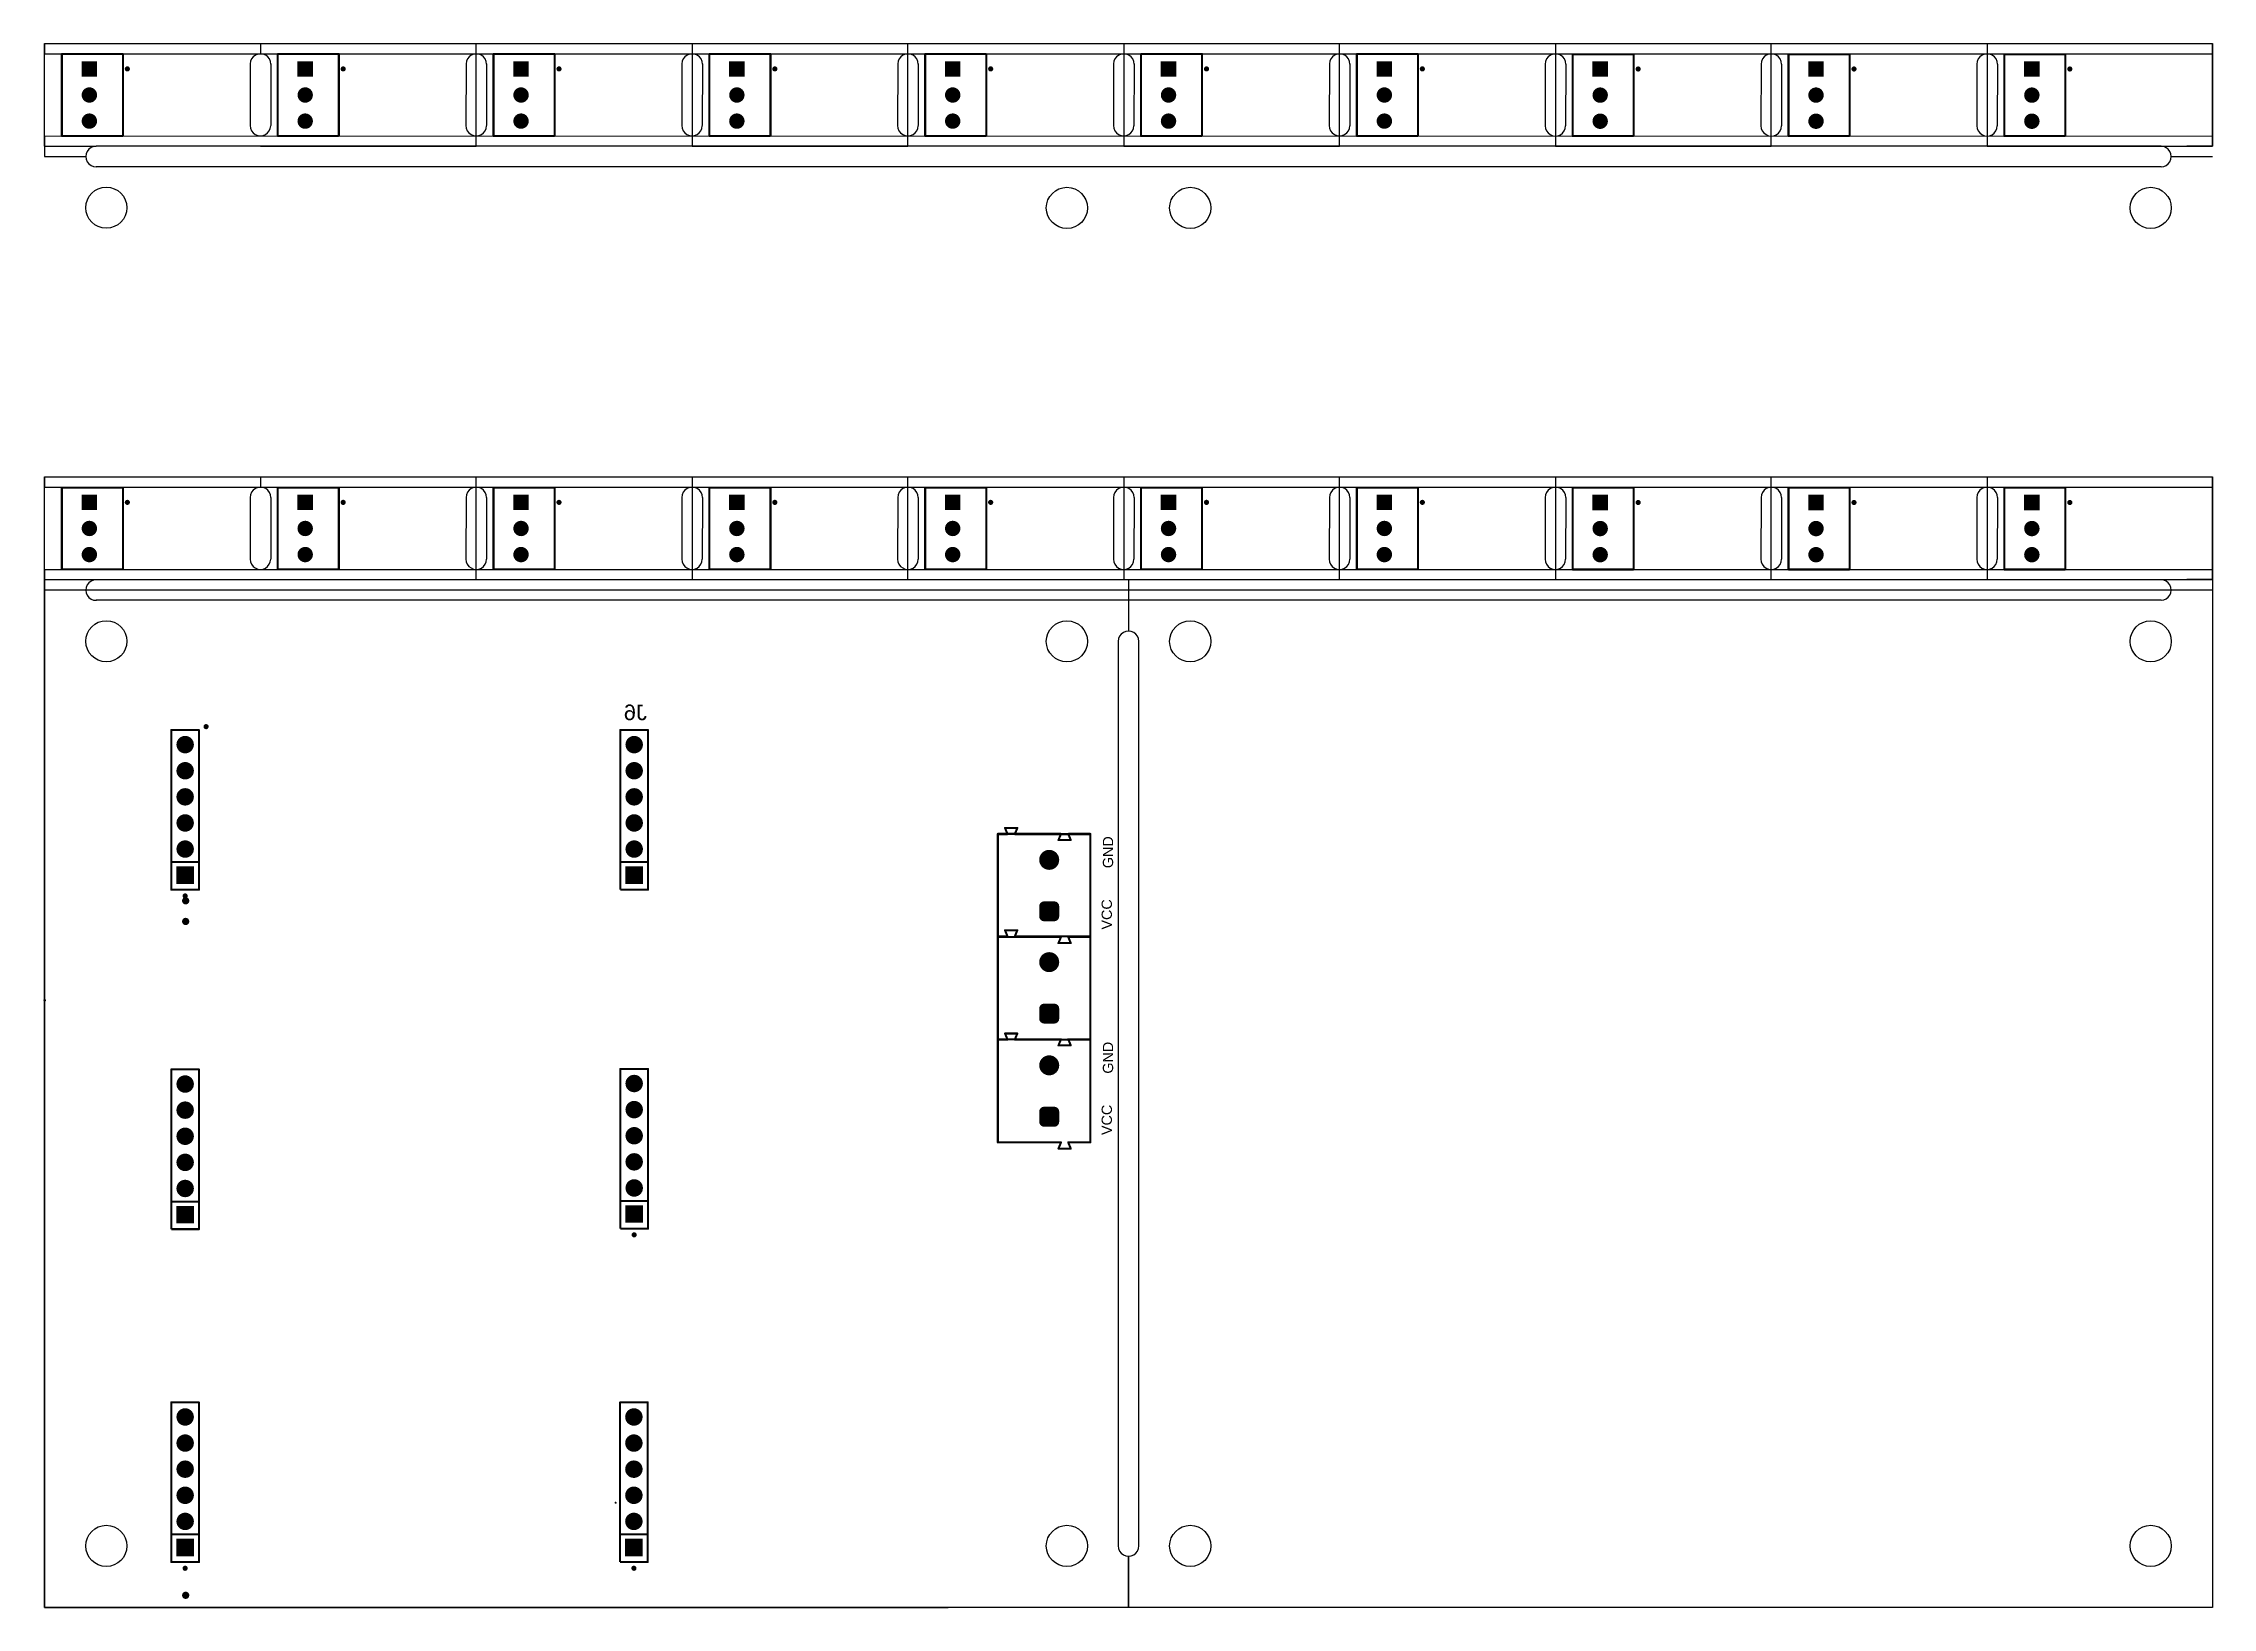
# Model space of a CAD drawing. Header units: millimetres. Extents: x 458 to 669, y -69 to 83.
import ezdxf

# ---------------------------------------------------------------- set-up
doc = ezdxf.new("R2010")
doc.units = ezdxf.units.MM
doc.layers.add('Mechanical1', color=6, linetype='Continuous')
doc.layers.add('TopOverlay', color=2, linetype='Continuous')
doc.styles.add('Arial', font='', dxfattribs={"height": 0.2})
doc.styles.get('Arial').set_extended_font_data('Arial')

msp = doc.modelspace()

# ---------------------------------------------------------------- texts
at = {"layer": 'TopOverlay', "style": 'Arial', "text_generation_flag": 2}
msp.add_text('J6', height=1.524, dxfattribs=at).set_placement((516.46, 17.14))
at = {"layer": 'TopOverlay', "style": 'Arial'}
for s, p in [('GND', (561.82, 2.74)), ('VCC', (561.7, -3.23)), ('GND', (561.82, -17.25)), ('VCC', (561.7, -23.22))]:
    msp.add_text(s, height=1, rotation=90, dxfattribs=at).set_placement(p)

# ---------------------------------------------------------------- hatches: boundary and pattern name
at = {"layer": 'TopOverlay'}
for points in [[(461.46, 79.75), (461.46, 81.25), (462.96, 81.25), (462.96, 79.75)], [(482.46, 79.75), (482.46, 81.25), (483.96, 81.25), (483.96, 79.75)], [(503.46, 79.75), (503.46, 81.25), (504.96, 81.25), (504.96, 79.75)], [(524.46, 79.75), (524.46, 81.25), (525.96, 81.25), (525.96, 79.75)], [(545.46, 79.75), (545.46, 81.25), (546.96, 81.25), (546.96, 79.75)], [(566.46, 79.75), (566.46, 81.25), (567.96, 81.25), (567.96, 79.75)], [(587.46, 79.75), (587.46, 81.25), (588.96, 81.25), (588.96, 79.75)], [(608.46, 79.74), (608.46, 81.24), (609.96, 81.24), (609.96, 79.74)], [(629.46, 79.74), (629.46, 81.24), (630.96, 81.24), (630.96, 79.74)], [(650.46, 79.74), (650.46, 81.24), (651.96, 81.24), (651.96, 79.74)], [(461.46, 37.58), (461.46, 39.08), (462.96, 39.08), (462.96, 37.58)], [(482.46, 37.58), (482.46, 39.08), (483.96, 39.08), (483.96, 37.58)], [(503.46, 37.58), (503.46, 39.08), (504.96, 39.08), (504.96, 37.58)], [(524.46, 37.58), (524.46, 39.08), (525.96, 39.08), (525.96, 37.58)], [(545.46, 37.58), (545.46, 39.08), (546.96, 39.08), (546.96, 37.58)], [(566.46, 37.58), (566.46, 39.08), (567.96, 39.08), (567.96, 37.58)], [(587.46, 37.58), (587.46, 39.08), (588.96, 39.08), (588.96, 37.58)], [(608.46, 37.57), (608.46, 39.07), (609.96, 39.07), (609.96, 37.57)], [(629.46, 37.57), (629.46, 39.07), (630.96, 39.07), (630.96, 37.57)], [(650.46, 37.57), (650.46, 39.07), (651.96, 39.07), (651.96, 37.57)], [(470.68, 1.21), (470.68, 2.91), (472.38, 2.91), (472.38, 1.21)], [(514.37, 1.21), (514.37, 2.91), (516.07, 2.91), (516.07, 1.21)], [(470.68, -31.81), (470.68, -30.11), (472.38, -30.11), (472.38, -31.81)], [(514.37, -31.76), (514.37, -30.06), (516.07, -30.06), (516.07, -31.76)], [(470.68, -64.2), (470.68, -62.5), (472.38, -62.5), (472.38, -64.2)], [(514.34, -64.2), (514.34, -62.5), (516.04, -62.5), (516.04, -64.2)]]:
    msp.add_hatch(color=256, dxfattribs=at).paths.add_polyline_path(points)
h = msp.add_hatch(color=256, dxfattribs=at)
edge = h.paths.add_edge_path()
edge.add_arc((462.21, 80.5), 0.5, 0, 360)
h = msp.add_hatch(color=256, dxfattribs=at)
edge = h.paths.add_edge_path()
edge.add_arc((483.21, 80.5), 0.5, 0, 360)
h = msp.add_hatch(color=256, dxfattribs=at)
edge = h.paths.add_edge_path()
edge.add_arc((504.21, 80.5), 0.5, 0, 360)
h = msp.add_hatch(color=256, dxfattribs=at)
edge = h.paths.add_edge_path()
edge.add_arc((525.21, 80.5), 0.5, 0, 360)
h = msp.add_hatch(color=256, dxfattribs=at)
edge = h.paths.add_edge_path()
edge.add_arc((546.21, 80.5), 0.5, 0, 360)
h = msp.add_hatch(color=256, dxfattribs=at)
edge = h.paths.add_edge_path()
edge.add_arc((567.21, 80.5), 0.5, 0, 360)
h = msp.add_hatch(color=256, dxfattribs=at)
edge = h.paths.add_edge_path()
edge.add_arc((588.21, 80.5), 0.5, 0, 360)
h = msp.add_hatch(color=256, dxfattribs=at)
edge = h.paths.add_edge_path()
edge.add_arc((609.21, 80.49), 0.5, 0, 360)
h = msp.add_hatch(color=256, dxfattribs=at)
edge = h.paths.add_edge_path()
edge.add_arc((630.21, 80.49), 0.5, 0, 360)
h = msp.add_hatch(color=256, dxfattribs=at)
edge = h.paths.add_edge_path()
edge.add_arc((651.21, 80.49), 0.5, 0, 360)
h = msp.add_hatch(color=256, dxfattribs=at)
edge = h.paths.add_edge_path()
edge.add_arc((462.21, 77.96), 0.75, 0, 360)
h = msp.add_hatch(color=256, dxfattribs=at)
edge = h.paths.add_edge_path()
edge.add_arc((462.21, 77.96), 0.5, 0, 360)
h = msp.add_hatch(color=256, dxfattribs=at)
edge = h.paths.add_edge_path()
edge.add_arc((483.21, 77.96), 0.75, 0, 360)
h = msp.add_hatch(color=256, dxfattribs=at)
edge = h.paths.add_edge_path()
edge.add_arc((483.21, 77.96), 0.5, 0, 360)
h = msp.add_hatch(color=256, dxfattribs=at)
edge = h.paths.add_edge_path()
edge.add_arc((504.21, 77.96), 0.75, 0, 360)
h = msp.add_hatch(color=256, dxfattribs=at)
edge = h.paths.add_edge_path()
edge.add_arc((504.21, 77.96), 0.5, 0, 360)
h = msp.add_hatch(color=256, dxfattribs=at)
edge = h.paths.add_edge_path()
edge.add_arc((525.21, 77.96), 0.75, 0, 360)
h = msp.add_hatch(color=256, dxfattribs=at)
edge = h.paths.add_edge_path()
edge.add_arc((525.21, 77.96), 0.5, 0, 360)
h = msp.add_hatch(color=256, dxfattribs=at)
edge = h.paths.add_edge_path()
edge.add_arc((546.21, 77.96), 0.75, 0, 360)
h = msp.add_hatch(color=256, dxfattribs=at)
edge = h.paths.add_edge_path()
edge.add_arc((546.21, 77.96), 0.5, 0, 360)
h = msp.add_hatch(color=256, dxfattribs=at)
edge = h.paths.add_edge_path()
edge.add_arc((567.21, 77.96), 0.75, 0, 360)
h = msp.add_hatch(color=256, dxfattribs=at)
edge = h.paths.add_edge_path()
edge.add_arc((567.21, 77.96), 0.5, 0, 360)
h = msp.add_hatch(color=256, dxfattribs=at)
edge = h.paths.add_edge_path()
edge.add_arc((588.21, 77.96), 0.75, 0, 360)
h = msp.add_hatch(color=256, dxfattribs=at)
edge = h.paths.add_edge_path()
edge.add_arc((588.21, 77.96), 0.5, 0, 360)
h = msp.add_hatch(color=256, dxfattribs=at)
edge = h.paths.add_edge_path()
edge.add_arc((609.21, 77.95), 0.75, 0, 360)
h = msp.add_hatch(color=256, dxfattribs=at)
edge = h.paths.add_edge_path()
edge.add_arc((609.21, 77.95), 0.5, 0, 360)
h = msp.add_hatch(color=256, dxfattribs=at)
edge = h.paths.add_edge_path()
edge.add_arc((630.21, 77.95), 0.75, 0, 360)
h = msp.add_hatch(color=256, dxfattribs=at)
edge = h.paths.add_edge_path()
edge.add_arc((630.21, 77.95), 0.5, 0, 360)
h = msp.add_hatch(color=256, dxfattribs=at)
edge = h.paths.add_edge_path()
edge.add_arc((651.21, 77.95), 0.75, 0, 360)
h = msp.add_hatch(color=256, dxfattribs=at)
edge = h.paths.add_edge_path()
edge.add_arc((651.21, 77.95), 0.5, 0, 360)
h = msp.add_hatch(color=256, dxfattribs=at)
edge = h.paths.add_edge_path()
edge.add_arc((462.21, 75.42), 0.75, 0, 360)
h = msp.add_hatch(color=256, dxfattribs=at)
edge = h.paths.add_edge_path()
edge.add_arc((483.21, 75.42), 0.75, 0, 360)
h = msp.add_hatch(color=256, dxfattribs=at)
edge = h.paths.add_edge_path()
edge.add_arc((504.21, 75.42), 0.75, 0, 360)
h = msp.add_hatch(color=256, dxfattribs=at)
edge = h.paths.add_edge_path()
edge.add_arc((525.21, 75.42), 0.75, 0, 360)
h = msp.add_hatch(color=256, dxfattribs=at)
edge = h.paths.add_edge_path()
edge.add_arc((546.21, 75.42), 0.75, 0, 360)
h = msp.add_hatch(color=256, dxfattribs=at)
edge = h.paths.add_edge_path()
edge.add_arc((567.21, 75.42), 0.75, 0, 360)
h = msp.add_hatch(color=256, dxfattribs=at)
edge = h.paths.add_edge_path()
edge.add_arc((588.21, 75.42), 0.75, 0, 360)
h = msp.add_hatch(color=256, dxfattribs=at)
edge = h.paths.add_edge_path()
edge.add_arc((609.21, 75.41), 0.75, 0, 360)
h = msp.add_hatch(color=256, dxfattribs=at)
edge = h.paths.add_edge_path()
edge.add_arc((630.21, 75.41), 0.75, 0, 360)
h = msp.add_hatch(color=256, dxfattribs=at)
edge = h.paths.add_edge_path()
edge.add_arc((651.21, 75.41), 0.75, 0, 360)
h = msp.add_hatch(color=256, dxfattribs=at)
edge = h.paths.add_edge_path()
edge.add_arc((462.21, 75.42), 0.5, 0, 360)
h = msp.add_hatch(color=256, dxfattribs=at)
edge = h.paths.add_edge_path()
edge.add_arc((483.21, 75.42), 0.5, 0, 360)
h = msp.add_hatch(color=256, dxfattribs=at)
edge = h.paths.add_edge_path()
edge.add_arc((504.21, 75.42), 0.5, 0, 360)
h = msp.add_hatch(color=256, dxfattribs=at)
edge = h.paths.add_edge_path()
edge.add_arc((525.21, 75.42), 0.5, 0, 360)
h = msp.add_hatch(color=256, dxfattribs=at)
edge = h.paths.add_edge_path()
edge.add_arc((546.21, 75.42), 0.5, 0, 360)
h = msp.add_hatch(color=256, dxfattribs=at)
edge = h.paths.add_edge_path()
edge.add_arc((567.21, 75.42), 0.5, 0, 360)
h = msp.add_hatch(color=256, dxfattribs=at)
edge = h.paths.add_edge_path()
edge.add_arc((588.21, 75.42), 0.5, 0, 360)
h = msp.add_hatch(color=256, dxfattribs=at)
edge = h.paths.add_edge_path()
edge.add_arc((609.21, 75.41), 0.5, 0, 360)
h = msp.add_hatch(color=256, dxfattribs=at)
edge = h.paths.add_edge_path()
edge.add_arc((630.21, 75.41), 0.5, 0, 360)
h = msp.add_hatch(color=256, dxfattribs=at)
edge = h.paths.add_edge_path()
edge.add_arc((651.21, 75.41), 0.5, 0, 360)
h = msp.add_hatch(color=256, dxfattribs=at)
edge = h.paths.add_edge_path()
edge.add_arc((462.21, 38.33), 0.5, 0, 360)
h = msp.add_hatch(color=256, dxfattribs=at)
edge = h.paths.add_edge_path()
edge.add_arc((483.21, 38.33), 0.5, 0, 360)
h = msp.add_hatch(color=256, dxfattribs=at)
edge = h.paths.add_edge_path()
edge.add_arc((504.21, 38.33), 0.5, 0, 360)
h = msp.add_hatch(color=256, dxfattribs=at)
edge = h.paths.add_edge_path()
edge.add_arc((525.21, 38.33), 0.5, 0, 360)
h = msp.add_hatch(color=256, dxfattribs=at)
edge = h.paths.add_edge_path()
edge.add_arc((546.21, 38.33), 0.5, 0, 360)
h = msp.add_hatch(color=256, dxfattribs=at)
edge = h.paths.add_edge_path()
edge.add_arc((567.21, 38.33), 0.5, 0, 360)
h = msp.add_hatch(color=256, dxfattribs=at)
edge = h.paths.add_edge_path()
edge.add_arc((588.21, 38.33), 0.5, 0, 360)
h = msp.add_hatch(color=256, dxfattribs=at)
edge = h.paths.add_edge_path()
edge.add_arc((609.21, 38.32), 0.5, 0, 360)
h = msp.add_hatch(color=256, dxfattribs=at)
edge = h.paths.add_edge_path()
edge.add_arc((630.21, 38.32), 0.5, 0, 360)
h = msp.add_hatch(color=256, dxfattribs=at)
edge = h.paths.add_edge_path()
edge.add_arc((651.21, 38.32), 0.5, 0, 360)
h = msp.add_hatch(color=256, dxfattribs=at)
edge = h.paths.add_edge_path()
edge.add_arc((462.21, 35.79), 0.75, 0, 360)
h = msp.add_hatch(color=256, dxfattribs=at)
edge = h.paths.add_edge_path()
edge.add_arc((462.21, 35.79), 0.5, 0, 360)
h = msp.add_hatch(color=256, dxfattribs=at)
edge = h.paths.add_edge_path()
edge.add_arc((483.21, 35.79), 0.75, 0, 360)
h = msp.add_hatch(color=256, dxfattribs=at)
edge = h.paths.add_edge_path()
edge.add_arc((483.21, 35.79), 0.5, 0, 360)
h = msp.add_hatch(color=256, dxfattribs=at)
edge = h.paths.add_edge_path()
edge.add_arc((504.21, 35.79), 0.75, 0, 360)
h = msp.add_hatch(color=256, dxfattribs=at)
edge = h.paths.add_edge_path()
edge.add_arc((504.21, 35.79), 0.5, 0, 360)
h = msp.add_hatch(color=256, dxfattribs=at)
edge = h.paths.add_edge_path()
edge.add_arc((525.21, 35.79), 0.75, 0, 360)
h = msp.add_hatch(color=256, dxfattribs=at)
edge = h.paths.add_edge_path()
edge.add_arc((525.21, 35.79), 0.5, 0, 360)
h = msp.add_hatch(color=256, dxfattribs=at)
edge = h.paths.add_edge_path()
edge.add_arc((546.21, 35.79), 0.75, 0, 360)
h = msp.add_hatch(color=256, dxfattribs=at)
edge = h.paths.add_edge_path()
edge.add_arc((546.21, 35.79), 0.5, 0, 360)
h = msp.add_hatch(color=256, dxfattribs=at)
edge = h.paths.add_edge_path()
edge.add_arc((567.21, 35.79), 0.75, 0, 360)
h = msp.add_hatch(color=256, dxfattribs=at)
edge = h.paths.add_edge_path()
edge.add_arc((567.21, 35.79), 0.5, 0, 360)
h = msp.add_hatch(color=256, dxfattribs=at)
edge = h.paths.add_edge_path()
edge.add_arc((588.21, 35.79), 0.75, 0, 360)
h = msp.add_hatch(color=256, dxfattribs=at)
edge = h.paths.add_edge_path()
edge.add_arc((588.21, 35.79), 0.5, 0, 360)
h = msp.add_hatch(color=256, dxfattribs=at)
edge = h.paths.add_edge_path()
edge.add_arc((609.21, 35.78), 0.75, 0, 360)
h = msp.add_hatch(color=256, dxfattribs=at)
edge = h.paths.add_edge_path()
edge.add_arc((609.21, 35.78), 0.5, 0, 360)
h = msp.add_hatch(color=256, dxfattribs=at)
edge = h.paths.add_edge_path()
edge.add_arc((630.21, 35.78), 0.75, 0, 360)
h = msp.add_hatch(color=256, dxfattribs=at)
edge = h.paths.add_edge_path()
edge.add_arc((630.21, 35.78), 0.5, 0, 360)
h = msp.add_hatch(color=256, dxfattribs=at)
edge = h.paths.add_edge_path()
edge.add_arc((651.21, 35.78), 0.75, 0, 360)
h = msp.add_hatch(color=256, dxfattribs=at)
edge = h.paths.add_edge_path()
edge.add_arc((651.21, 35.78), 0.5, 0, 360)
h = msp.add_hatch(color=256, dxfattribs=at)
edge = h.paths.add_edge_path()
edge.add_arc((462.21, 33.25), 0.75, 0, 360)
h = msp.add_hatch(color=256, dxfattribs=at)
edge = h.paths.add_edge_path()
edge.add_arc((483.21, 33.25), 0.75, 0, 360)
h = msp.add_hatch(color=256, dxfattribs=at)
edge = h.paths.add_edge_path()
edge.add_arc((504.21, 33.25), 0.75, 0, 360)
h = msp.add_hatch(color=256, dxfattribs=at)
edge = h.paths.add_edge_path()
edge.add_arc((525.21, 33.25), 0.75, 0, 360)
h = msp.add_hatch(color=256, dxfattribs=at)
edge = h.paths.add_edge_path()
edge.add_arc((546.21, 33.25), 0.75, 0, 360)
h = msp.add_hatch(color=256, dxfattribs=at)
edge = h.paths.add_edge_path()
edge.add_arc((567.21, 33.25), 0.75, 0, 360)
h = msp.add_hatch(color=256, dxfattribs=at)
edge = h.paths.add_edge_path()
edge.add_arc((588.21, 33.25), 0.75, 0, 360)
h = msp.add_hatch(color=256, dxfattribs=at)
edge = h.paths.add_edge_path()
edge.add_arc((609.21, 33.24), 0.75, 0, 360)
h = msp.add_hatch(color=256, dxfattribs=at)
edge = h.paths.add_edge_path()
edge.add_arc((630.21, 33.24), 0.75, 0, 360)
h = msp.add_hatch(color=256, dxfattribs=at)
edge = h.paths.add_edge_path()
edge.add_arc((651.21, 33.24), 0.75, 0, 360)
h = msp.add_hatch(color=256, dxfattribs=at)
edge = h.paths.add_edge_path()
edge.add_arc((462.21, 33.25), 0.5, 0, 360)
h = msp.add_hatch(color=256, dxfattribs=at)
edge = h.paths.add_edge_path()
edge.add_arc((483.21, 33.25), 0.5, 0, 360)
h = msp.add_hatch(color=256, dxfattribs=at)
edge = h.paths.add_edge_path()
edge.add_arc((504.21, 33.25), 0.5, 0, 360)
h = msp.add_hatch(color=256, dxfattribs=at)
edge = h.paths.add_edge_path()
edge.add_arc((525.21, 33.25), 0.5, 0, 360)
h = msp.add_hatch(color=256, dxfattribs=at)
edge = h.paths.add_edge_path()
edge.add_arc((546.21, 33.25), 0.5, 0, 360)
h = msp.add_hatch(color=256, dxfattribs=at)
edge = h.paths.add_edge_path()
edge.add_arc((567.21, 33.25), 0.5, 0, 360)
h = msp.add_hatch(color=256, dxfattribs=at)
edge = h.paths.add_edge_path()
edge.add_arc((588.21, 33.25), 0.5, 0, 360)
h = msp.add_hatch(color=256, dxfattribs=at)
edge = h.paths.add_edge_path()
edge.add_arc((609.21, 33.24), 0.5, 0, 360)
h = msp.add_hatch(color=256, dxfattribs=at)
edge = h.paths.add_edge_path()
edge.add_arc((630.21, 33.24), 0.5, 0, 360)
h = msp.add_hatch(color=256, dxfattribs=at)
edge = h.paths.add_edge_path()
edge.add_arc((651.21, 33.24), 0.5, 0, 360)
h = msp.add_hatch(color=256, dxfattribs=at)
edge = h.paths.add_edge_path()
edge.add_arc((471.53, 14.76), 0.85, 0, 360)
h = msp.add_hatch(color=256, dxfattribs=at)
edge = h.paths.add_edge_path()
edge.add_arc((471.53, 14.76), 0.55, 0, 360)
h = msp.add_hatch(color=256, dxfattribs=at)
edge = h.paths.add_edge_path()
edge.add_arc((515.22, 14.76), 0.85, 0, 360)
h = msp.add_hatch(color=256, dxfattribs=at)
edge = h.paths.add_edge_path()
edge.add_arc((515.22, 14.76), 0.55, 0, 360)
h = msp.add_hatch(color=256, dxfattribs=at)
edge = h.paths.add_edge_path()
edge.add_arc((471.53, 12.22), 0.85, 0, 360)
h = msp.add_hatch(color=256, dxfattribs=at)
edge = h.paths.add_edge_path()
edge.add_arc((471.53, 12.22), 0.55, 0, 360)
h = msp.add_hatch(color=256, dxfattribs=at)
edge = h.paths.add_edge_path()
edge.add_arc((515.22, 12.22), 0.85, 0, 360)
h = msp.add_hatch(color=256, dxfattribs=at)
edge = h.paths.add_edge_path()
edge.add_arc((515.22, 12.22), 0.55, 0, 360)
h = msp.add_hatch(color=256, dxfattribs=at)
edge = h.paths.add_edge_path()
edge.add_arc((471.53, 9.68), 0.85, 0, 360)
h = msp.add_hatch(color=256, dxfattribs=at)
edge = h.paths.add_edge_path()
edge.add_arc((471.53, 9.68), 0.55, 0, 360)
h = msp.add_hatch(color=256, dxfattribs=at)
edge = h.paths.add_edge_path()
edge.add_arc((515.22, 9.68), 0.85, 0, 360)
h = msp.add_hatch(color=256, dxfattribs=at)
edge = h.paths.add_edge_path()
edge.add_arc((515.22, 9.68), 0.55, 0, 360)
h = msp.add_hatch(color=256, dxfattribs=at)
edge = h.paths.add_edge_path()
edge.add_arc((471.53, 7.14), 0.85, 0, 360)
h = msp.add_hatch(color=256, dxfattribs=at)
edge = h.paths.add_edge_path()
edge.add_arc((471.53, 7.14), 0.55, 0, 360)
h = msp.add_hatch(color=256, dxfattribs=at)
edge = h.paths.add_edge_path()
edge.add_arc((515.22, 7.14), 0.85, 0, 360)
h = msp.add_hatch(color=256, dxfattribs=at)
edge = h.paths.add_edge_path()
edge.add_arc((515.22, 7.14), 0.55, 0, 360)
h = msp.add_hatch(color=256, dxfattribs=at)
edge = h.paths.add_edge_path()
edge.add_arc((471.53, 4.6), 0.85, 0, 360)
h = msp.add_hatch(color=256, dxfattribs=at)
edge = h.paths.add_edge_path()
edge.add_arc((471.53, 4.6), 0.55, 0, 360)
h = msp.add_hatch(color=256, dxfattribs=at)
edge = h.paths.add_edge_path()
edge.add_arc((515.22, 4.6), 0.85, 0, 360)
h = msp.add_hatch(color=256, dxfattribs=at)
edge = h.paths.add_edge_path()
edge.add_arc((515.22, 4.6), 0.55, 0, 360)
h = msp.add_hatch(color=256, dxfattribs=at)
edge = h.paths.add_edge_path()
edge.add_arc((555.6, 3.55), 0.975, 0, 360)
h = msp.add_hatch(color=256, dxfattribs=at)
edge = h.paths.add_edge_path()
edge.add_arc((471.53, 2.06), 0.55, 0, 360)
h = msp.add_hatch(color=256, dxfattribs=at)
edge = h.paths.add_edge_path()
edge.add_arc((515.22, 2.06), 0.55, 0, 360)
h = msp.add_hatch(color=256, dxfattribs=at)
edge = h.paths.add_edge_path()
edge.add_arc((555.6, 3.55), 0.65, 0, 360)
h = msp.add_hatch(color=256, dxfattribs=at)
edge = h.paths.add_edge_path()
edge.add_arc((471.58, -0.43), 0.356, 0, 360)
h = msp.add_hatch(color=256, dxfattribs=at)
edge = h.paths.add_edge_path()
edge.add_arc((471.58, -2.44), 0.356, 0, 360)
h = msp.add_hatch(color=256, dxfattribs=at)
edge = h.paths.add_edge_path()
edge.add_arc((555.11, -1.94), 0.487, 180, 270)
edge.add_line((555.11, -2.43), (556.09, -2.43))
edge.add_arc((556.09, -1.94), 0.487, 270, 360)
edge.add_line((556.58, -1.94), (556.58, -0.97))
edge.add_arc((556.09, -0.97), 0.487, 0, 90)
edge.add_line((556.09, -0.48), (555.11, -0.48))
edge.add_arc((555.11, -0.97), 0.487, 90, 180)
edge.add_line((554.63, -0.97), (554.63, -1.94))
h = msp.add_hatch(color=256, dxfattribs=at)
edge = h.paths.add_edge_path()
edge.add_arc((555.6, -1.45), 0.65, 0, 360)
h = msp.add_hatch(color=256, dxfattribs=at)
edge = h.paths.add_edge_path()
edge.add_arc((555.6, -6.4), 0.975, 0, 360)
h = msp.add_hatch(color=256, dxfattribs=at)
edge = h.paths.add_edge_path()
edge.add_arc((555.6, -6.4), 0.65, 0, 360)
h = msp.add_hatch(color=256, dxfattribs=at)
edge = h.paths.add_edge_path()
edge.add_arc((555.11, -11.89), 0.487, 180, 270)
edge.add_line((555.11, -12.38), (556.09, -12.38))
edge.add_arc((556.09, -11.89), 0.487, 270, 360)
edge.add_line((556.58, -11.89), (556.58, -10.92))
edge.add_arc((556.09, -10.92), 0.487, 0, 90)
edge.add_line((556.09, -10.43), (555.11, -10.43))
edge.add_arc((555.11, -10.92), 0.487, 90, 180)
edge.add_line((554.63, -10.92), (554.63, -11.89))
h = msp.add_hatch(color=256, dxfattribs=at)
edge = h.paths.add_edge_path()
edge.add_arc((555.6, -11.4), 0.65, 0, 360)
h = msp.add_hatch(color=256, dxfattribs=at)
edge = h.paths.add_edge_path()
edge.add_arc((555.6, -16.44), 0.975, 0, 360)
h = msp.add_hatch(color=256, dxfattribs=at)
edge = h.paths.add_edge_path()
edge.add_arc((555.6, -16.44), 0.65, 0, 360)
h = msp.add_hatch(color=256, dxfattribs=at)
edge = h.paths.add_edge_path()
edge.add_arc((471.53, -18.26), 0.85, 0, 360)
h = msp.add_hatch(color=256, dxfattribs=at)
edge = h.paths.add_edge_path()
edge.add_arc((471.53, -18.26), 0.55, 0, 360)
h = msp.add_hatch(color=256, dxfattribs=at)
edge = h.paths.add_edge_path()
edge.add_arc((515.22, -18.21), 0.85, 0, 360)
h = msp.add_hatch(color=256, dxfattribs=at)
edge = h.paths.add_edge_path()
edge.add_arc((515.22, -18.21), 0.55, 0, 360)
h = msp.add_hatch(color=256, dxfattribs=at)
edge = h.paths.add_edge_path()
edge.add_arc((471.53, -20.8), 0.85, 0, 360)
h = msp.add_hatch(color=256, dxfattribs=at)
edge = h.paths.add_edge_path()
edge.add_arc((471.53, -20.8), 0.55, 0, 360)
h = msp.add_hatch(color=256, dxfattribs=at)
edge = h.paths.add_edge_path()
edge.add_arc((515.22, -20.75), 0.85, 0, 360)
h = msp.add_hatch(color=256, dxfattribs=at)
edge = h.paths.add_edge_path()
edge.add_arc((515.22, -20.75), 0.55, 0, 360)
h = msp.add_hatch(color=256, dxfattribs=at)
edge = h.paths.add_edge_path()
edge.add_arc((555.11, -21.93), 0.487, 180, 270)
edge.add_line((555.11, -22.41), (556.09, -22.41))
edge.add_arc((556.09, -21.93), 0.487, 270, 360)
edge.add_line((556.58, -21.93), (556.58, -20.95))
edge.add_arc((556.09, -20.95), 0.487, 0, 90)
edge.add_line((556.09, -20.46), (555.11, -20.46))
edge.add_arc((555.11, -20.95), 0.487, 90, 180)
edge.add_line((554.63, -20.95), (554.63, -21.93))
h = msp.add_hatch(color=256, dxfattribs=at)
edge = h.paths.add_edge_path()
edge.add_arc((555.6, -21.44), 0.65, 0, 360)
h = msp.add_hatch(color=256, dxfattribs=at)
edge = h.paths.add_edge_path()
edge.add_arc((471.53, -23.34), 0.85, 0, 360)
h = msp.add_hatch(color=256, dxfattribs=at)
edge = h.paths.add_edge_path()
edge.add_arc((471.53, -23.34), 0.55, 0, 360)
h = msp.add_hatch(color=256, dxfattribs=at)
edge = h.paths.add_edge_path()
edge.add_arc((515.22, -23.29), 0.85, 0, 360)
h = msp.add_hatch(color=256, dxfattribs=at)
edge = h.paths.add_edge_path()
edge.add_arc((515.22, -23.29), 0.55, 0, 360)
h = msp.add_hatch(color=256, dxfattribs=at)
edge = h.paths.add_edge_path()
edge.add_arc((471.53, -25.88), 0.85, 0, 360)
h = msp.add_hatch(color=256, dxfattribs=at)
edge = h.paths.add_edge_path()
edge.add_arc((515.22, -25.83), 0.85, 0, 360)
h = msp.add_hatch(color=256, dxfattribs=at)
edge = h.paths.add_edge_path()
edge.add_arc((515.22, -25.83), 0.55, 0, 360)
h = msp.add_hatch(color=256, dxfattribs=at)
edge = h.paths.add_edge_path()
edge.add_arc((471.53, -25.88), 0.55, 0, 360)
h = msp.add_hatch(color=256, dxfattribs=at)
edge = h.paths.add_edge_path()
edge.add_arc((471.53, -28.42), 0.85, 0, 360)
h = msp.add_hatch(color=256, dxfattribs=at)
edge = h.paths.add_edge_path()
edge.add_arc((471.53, -28.42), 0.55, 0, 360)
h = msp.add_hatch(color=256, dxfattribs=at)
edge = h.paths.add_edge_path()
edge.add_arc((515.22, -28.37), 0.85, 0, 360)
h = msp.add_hatch(color=256, dxfattribs=at)
edge = h.paths.add_edge_path()
edge.add_arc((515.22, -28.37), 0.55, 0, 360)
h = msp.add_hatch(color=256, dxfattribs=at)
edge = h.paths.add_edge_path()
edge.add_arc((471.53, -30.96), 0.55, 0, 360)
h = msp.add_hatch(color=256, dxfattribs=at)
edge = h.paths.add_edge_path()
edge.add_arc((515.22, -30.91), 0.55, 0, 360)
h = msp.add_hatch(color=256, dxfattribs=at)
edge = h.paths.add_edge_path()
edge.add_arc((471.53, -50.65), 0.85, 0, 360)
h = msp.add_hatch(color=256, dxfattribs=at)
edge = h.paths.add_edge_path()
edge.add_arc((471.53, -50.65), 0.55, 0, 360)
h = msp.add_hatch(color=256, dxfattribs=at)
edge = h.paths.add_edge_path()
edge.add_arc((515.19, -50.65), 0.85, 0, 360)
h = msp.add_hatch(color=256, dxfattribs=at)
edge = h.paths.add_edge_path()
edge.add_arc((515.19, -50.65), 0.55, 0, 360)
h = msp.add_hatch(color=256, dxfattribs=at)
edge = h.paths.add_edge_path()
edge.add_arc((471.53, -53.19), 0.85, 0, 360)
h = msp.add_hatch(color=256, dxfattribs=at)
edge = h.paths.add_edge_path()
edge.add_arc((471.53, -53.19), 0.55, 0, 360)
h = msp.add_hatch(color=256, dxfattribs=at)
edge = h.paths.add_edge_path()
edge.add_arc((515.19, -53.19), 0.85, 0, 360)
h = msp.add_hatch(color=256, dxfattribs=at)
edge = h.paths.add_edge_path()
edge.add_arc((515.19, -53.19), 0.55, 0, 360)
h = msp.add_hatch(color=256, dxfattribs=at)
edge = h.paths.add_edge_path()
edge.add_arc((471.53, -55.73), 0.85, 0, 360)
h = msp.add_hatch(color=256, dxfattribs=at)
edge = h.paths.add_edge_path()
edge.add_arc((471.53, -55.73), 0.55, 0, 360)
h = msp.add_hatch(color=256, dxfattribs=at)
edge = h.paths.add_edge_path()
edge.add_arc((515.19, -55.73), 0.85, 0, 360)
h = msp.add_hatch(color=256, dxfattribs=at)
edge = h.paths.add_edge_path()
edge.add_arc((515.19, -55.73), 0.55, 0, 360)
h = msp.add_hatch(color=256, dxfattribs=at)
edge = h.paths.add_edge_path()
edge.add_arc((471.53, -58.27), 0.85, 0, 360)
h = msp.add_hatch(color=256, dxfattribs=at)
edge = h.paths.add_edge_path()
edge.add_arc((471.53, -58.27), 0.55, 0, 360)
h = msp.add_hatch(color=256, dxfattribs=at)
edge = h.paths.add_edge_path()
edge.add_arc((515.19, -58.27), 0.85, 0, 360)
h = msp.add_hatch(color=256, dxfattribs=at)
edge = h.paths.add_edge_path()
edge.add_arc((515.19, -58.27), 0.55, 0, 360)
h = msp.add_hatch(color=256, dxfattribs=at)
edge = h.paths.add_edge_path()
edge.add_arc((471.53, -60.81), 0.85, 0, 360)
h = msp.add_hatch(color=256, dxfattribs=at)
edge = h.paths.add_edge_path()
edge.add_arc((471.53, -60.81), 0.55, 0, 360)
h = msp.add_hatch(color=256, dxfattribs=at)
edge = h.paths.add_edge_path()
edge.add_arc((515.19, -60.81), 0.85, 0, 360)
h = msp.add_hatch(color=256, dxfattribs=at)
edge = h.paths.add_edge_path()
edge.add_arc((515.19, -60.81), 0.55, 0, 360)
h = msp.add_hatch(color=256, dxfattribs=at)
edge = h.paths.add_edge_path()
edge.add_arc((471.53, -63.35), 0.55, 0, 360)
h = msp.add_hatch(color=256, dxfattribs=at)
edge = h.paths.add_edge_path()
edge.add_arc((515.19, -63.35), 0.55, 0, 360)
h = msp.add_hatch(color=256, dxfattribs=at)
edge = h.paths.add_edge_path()
edge.add_arc((471.58, -68), 0.356, 0, 360)

# ---------------------------------------------------------------- linework, layer by layer
at = {"layer": 'Mechanical1'}
for points in [[(477.86, 80.98), (477.85, 74.98)], [(479.86, 80.98), (479.85, 74.98)], [(498.86, 80.98), (498.85, 74.98)], [(500.86, 80.98), (500.85, 74.98)], [(519.86, 80.98), (519.85, 74.98)], [(521.86, 80.98), (521.85, 74.98)], [(540.86, 80.98), (540.85, 74.98)], [(542.86, 80.98), (542.85, 74.98)], [(561.86, 80.98), (561.85, 74.98)], [(563.86, 80.98), (563.85, 74.97)], [(582.86, 80.98), (582.85, 74.98)], [(584.86, 80.98), (584.85, 74.97)], [(603.86, 80.97), (603.85, 74.98)], [(605.86, 80.97), (605.85, 74.97)], [(624.86, 80.97), (624.85, 74.98)], [(626.86, 80.97), (626.85, 74.97)], [(645.86, 80.97), (645.85, 74.97)], [(647.86, 80.97), (647.85, 74.97)], [(478.86, 73.98), (478.86, 73.98)], [(499.86, 73.98), (499.86, 73.98)], [(520.86, 73.98), (520.86, 73.98)], [(541.86, 73.98), (541.86, 73.98)], [(562.86, 73.98), (562.86, 73.98)], [(583.86, 73.98), (583.86, 73.98)], [(604.86, 73.97), (604.86, 73.97)], [(625.86, 73.97), (625.86, 73.97)], [(646.86, 73.97), (646.86, 73.97)], [(462.86, 73), (462.86, 72.98)], [(462.86, 72.98), (462.86, 73)], [(663.78, 72.97), (462.87, 72.97), (462.87, 72.97)], [(663.78, 70.97), (462.87, 70.97)], [(477.86, 38.81), (477.85, 32.81)], [(479.86, 38.81), (479.85, 32.81)], [(498.86, 38.81), (498.85, 32.81)], [(500.86, 38.81), (500.85, 32.8)], [(519.86, 38.81), (519.85, 32.81)], [(521.86, 38.81), (521.85, 32.8)], [(540.86, 38.81), (540.85, 32.81)], [(542.86, 38.81), (542.85, 32.81)], [(561.86, 38.8), (561.85, 32.81)], [(563.86, 38.8), (563.85, 32.8)], [(582.86, 38.8), (582.85, 32.81)], [(584.86, 38.8), (584.85, 32.8)], [(603.86, 38.8), (603.85, 32.8)], [(605.86, 38.8), (605.85, 32.8)], [(624.86, 38.8), (624.85, 32.8)], [(626.86, 38.8), (626.85, 32.8)], [(645.86, 38.8), (645.85, 32.8)], [(647.86, 38.8), (647.85, 32.8)], [(478.86, 31.81), (478.86, 31.81)], [(499.86, 31.81), (499.86, 31.81)], [(520.86, 31.81), (520.86, 31.81)], [(541.86, 31.81), (541.86, 31.81)], [(562.86, 31.8), (562.86, 31.8)], [(583.86, 31.8), (583.86, 31.8)], [(604.86, 31.8), (604.86, 31.8)], [(625.86, 31.8), (625.86, 31.8)], [(646.86, 31.8), (646.86, 31.8)], [(462.86, 30.82), (462.86, 30.81)], [(462.86, 30.81), (462.86, 30.82)], [(663.78, 30.8), (462.87, 30.8), (462.87, 30.8)], [(663.78, 28.8), (462.87, 28.8)], [(562.32, 24.81), (562.32, -63.19)], [(564.32, -63.19), (564.32, 24.81)], [(562.32, -63.19), (562.32, -63.19)]]:
    msp.add_lwpolyline(points, dxfattribs=at)
at = {"layer": 'Mechanical1', "const_width": 0.00635}
for points in [[(668.79, 73, 1), (668.79, 73, 1)], [(668.78, 72.98, 1), (668.79, 72.98, 1)], [(668.78, 72.98, 1), (668.79, 72.98, 1)], [(668.79, 30.82, 1), (668.79, 30.82, 1)], [(668.78, 30.81, 1), (668.79, 30.81, 1)], [(668.78, 30.81, 1), (668.79, 30.81, 1)]]:
    msp.add_lwpolyline(points, format="xyb", close=True, dxfattribs=at)
at = {"layer": 'Mechanical1'}
for centre, start, end in [((478.86, 80.98), 359.6711, 180), ((499.86, 80.98), 359.6711, 180), ((520.86, 80.98), 359.6711, 180), ((541.86, 80.98), 359.6711, 180), ((562.86, 80.98), 359.6711, 180), ((583.86, 80.98), 359.6711, 180), ((604.86, 80.97), 359.6711, 180), ((625.86, 80.97), 359.6711, 180), ((646.86, 80.97), 359.6711, 180), ((478.85, 74.98), 179.8355, 359.8355), ((499.85, 74.98), 179.8355, 359.8355), ((520.85, 74.98), 179.8355, 359.8355), ((541.85, 74.98), 179.8355, 359.8355), ((562.85, 74.98), 179.8355, 359.8355), ((583.85, 74.98), 179.8355, 359.8355), ((604.85, 74.97), 179.8355, 359.8355), ((625.85, 74.97), 179.8355, 359.8355), ((646.85, 74.97), 179.8355, 359.8355), ((462.87, 71.97), 88.9954, 271.0011), ((462.86, 72.98), 0.0087, 0.7466), ((663.78, 71.97), 270, 90.0074), ((478.86, 38.81), 359.6711, 180), ((499.86, 38.81), 359.6711, 180), ((520.86, 38.81), 359.6711, 180), ((541.86, 38.81), 359.6711, 180), ((562.86, 38.8), 359.6711, 180), ((583.86, 38.8), 359.6711, 180), ((604.86, 38.8), 359.6711, 180), ((625.86, 38.8), 359.6711, 180), ((646.86, 38.8), 359.6711, 180), ((478.85, 32.81), 179.8355, 359.8355), ((499.85, 32.81), 179.8355, 359.8355), ((520.85, 32.81), 179.8355, 359.8355), ((541.85, 32.81), 179.8355, 359.8355), ((562.85, 32.8), 179.8355, 359.8355), ((583.85, 32.8), 179.8355, 359.8355), ((604.85, 32.8), 179.8355, 359.8355), ((625.85, 32.8), 179.8355, 359.8355), ((646.85, 32.8), 179.8355, 359.8355), ((462.87, 29.8), 88.9954, 271.0011), ((462.86, 30.81), 0.0087, 0.7466), ((663.78, 29.8), 270, 90.0074), ((563.32, 24.81), 0.0018, 180.0018), ((563.32, -63.19), 179.9982, 360)]:
    msp.add_arc(centre, 1, start, end, dxfattribs=at)
at = {"layer": 'TopOverlay'}
for points in [[(457.86, 72.98), (457.86, 82.98), (668.78, 82.98), (668.78, 72.98), (666.29, 72.98)], [(457.86, 82.98), (478.86, 82.98), (478.86, 81.98)], [(457.86, 82.98), (457.86, 81.98), (668.78, 81.97)], [(478.86, 73), (478.86, 72.98), (499.86, 72.98), (499.86, 82.98), (520.86, 82.98), (520.86, 72.98), (541.86, 72.98), (541.86, 82.98), (562.86, 82.98), (562.86, 72.98), (583.86, 72.98), (583.86, 82.98), (604.86, 82.98), (604.86, 72.98), (625.86, 72.98), (625.86, 82.98), (646.86, 82.98), (646.86, 72.98), (668.78, 72.98), (668.78, 82.98)], [(457.86, 72.98), (457.86, 73.98), (668.78, 73.97)], [(457.86, 73.98), (457.86, 71.98), (461.87, 71.98)], [(478.86, 73.98), (478.86, 73.98)], [(457.86, 72.98), (462.86, 72.98)], [(457.86, 72.98), (461.86, 72.98)], [(462.86, 72.98), (462.86, 72.98)], [(563.32, 72.98), (563.32, 72.97)], [(664.78, 71.98), (668.78, 71.98)], [(457.86, 30.81), (457.86, 40.81), (668.78, 40.81), (668.78, 30.81), (666.29, 30.81)], [(457.86, 40.81), (478.86, 40.81), (478.86, 39.81)], [(457.86, 40.81), (457.86, 39.81), (668.78, 39.8)], [(478.86, 30.82), (478.86, 30.81), (499.86, 30.81), (499.86, 40.81), (520.86, 40.81), (520.86, 30.81), (541.86, 30.81), (541.86, 40.81), (562.86, 40.81), (562.86, 30.81), (583.86, 30.81), (583.86, 40.81), (604.86, 40.81), (604.86, 30.81), (625.86, 30.81), (625.86, 40.81), (646.86, 40.81), (646.86, 30.81), (668.78, 30.81), (668.78, 40.81)], [(457.86, 30.81), (457.86, 31.81), (668.78, 31.8)], [(457.86, 31.81), (457.86, 29.81), (668.78, 29.81)], [(478.86, 31.81), (478.86, 31.81)], [(457.86, 30.81), (462.86, 30.81)], [(457.86, 30.81), (461.86, 30.81)], [(463.86, 30.81), (668.78, 30.81), (668.78, -69.19), (457.86, -69.19), (457.86, 30.81), (457.86, 30.81), (457.86, -69.19), (545.78, -69.19)], [(463.86, 30.81), (668.78, 30.81), (668.78, -69.19), (457.86, -69.19), (457.86, 30.81), (457.86, 30.81), (457.86, -69.19), (545.78, -69.19)], [(462.86, 30.81), (462.86, 30.81)], [(563.32, 30.81), (563.32, 25.81)], [(563.32, -69.19), (563.32, -64.19)], [(563.32, -64.19), (563.32, -69.19)]]:
    msp.add_lwpolyline(points, dxfattribs=at)
for points, const_width in [([(459.53, 81.94), (465.48, 81.94)], 0.2), ([(459.53, 73.98), (459.53, 81.94)], 0.2), ([(465.48, 73.98), (465.48, 81.94)], 0.2), ([(480.53, 81.94), (486.48, 81.94)], 0.2), ([(480.53, 73.98), (480.53, 81.94)], 0.2), ([(486.48, 73.98), (486.48, 81.94)], 0.2), ([(501.53, 81.94), (507.48, 81.94)], 0.2), ([(501.53, 73.98), (501.53, 81.94)], 0.2), ([(507.48, 73.98), (507.48, 81.94)], 0.2), ([(522.53, 81.94), (528.48, 81.94)], 0.2), ([(522.53, 73.98), (522.53, 81.94)], 0.2), ([(528.48, 73.98), (528.48, 81.94)], 0.2), ([(543.53, 81.94), (549.48, 81.94)], 0.2), ([(543.53, 73.98), (543.53, 81.94)], 0.2), ([(549.48, 73.98), (549.48, 81.94)], 0.2), ([(564.53, 81.94), (570.48, 81.94)], 0.2), ([(564.53, 73.98), (564.53, 81.94)], 0.2), ([(570.48, 73.98), (570.48, 81.94)], 0.2), ([(585.53, 81.94), (591.48, 81.94)], 0.2), ([(585.53, 73.98), (585.53, 81.94)], 0.2), ([(591.48, 73.98), (591.48, 81.94)], 0.2), ([(606.53, 81.93), (612.48, 81.93)], 0.2), ([(606.53, 73.97), (606.53, 81.93)], 0.2), ([(612.48, 73.97), (612.48, 81.93)], 0.2), ([(627.53, 81.93), (633.48, 81.93)], 0.2), ([(627.53, 73.97), (627.53, 81.93)], 0.2), ([(633.48, 73.97), (633.48, 81.93)], 0.2), ([(648.53, 81.93), (654.48, 81.93)], 0.2), ([(648.53, 73.97), (648.53, 81.93)], 0.2), ([(654.48, 73.97), (654.48, 81.93)], 0.2), ([(459.53, 73.98), (465.48, 73.98)], 0.2), ([(480.53, 73.98), (486.48, 73.98)], 0.2), ([(501.53, 73.98), (507.48, 73.98)], 0.2), ([(522.53, 73.98), (528.48, 73.98)], 0.2), ([(543.53, 73.98), (549.48, 73.98)], 0.2), ([(564.53, 73.98), (570.48, 73.98)], 0.2), ([(585.53, 73.98), (591.48, 73.98)], 0.2), ([(606.53, 73.97), (612.48, 73.97)], 0.2), ([(627.53, 73.97), (633.48, 73.97)], 0.2), ([(648.53, 73.97), (654.48, 73.97)], 0.2), ([(457.86, 73), (668.78, 72.98)], 0.0127), ([(457.86, 73), (462.86, 73)], 0.0127), ([(457.86, 73), (462.86, 73)], 0.0127), ([(457.86, 73), (461.86, 73)], 0.0127), ([(462.86, 73), (462.86, 73)], 0.0127), ([(463.86, 73), (563.33, 73)], 0.0127), ([(463.86, 73), (668.78, 72.98)], 0.0127), ([(531, 72.98), (545.78, 72.98)], 0.0127), ([(531, 72.98), (545.78, 72.98)], 0.0127), ([(459.53, 39.77), (465.48, 39.77)], 0.2), ([(459.53, 31.81), (459.53, 39.77)], 0.2), ([(465.48, 31.81), (465.48, 39.77)], 0.2), ([(480.53, 39.77), (486.48, 39.77)], 0.2), ([(480.53, 31.81), (480.53, 39.77)], 0.2), ([(486.48, 31.81), (486.48, 39.77)], 0.2), ([(501.53, 39.77), (507.48, 39.77)], 0.2), ([(501.53, 31.81), (501.53, 39.77)], 0.2), ([(507.48, 31.81), (507.48, 39.77)], 0.2), ([(522.53, 39.77), (528.48, 39.77)], 0.2), ([(522.53, 31.81), (522.53, 39.77)], 0.2), ([(528.48, 31.81), (528.48, 39.77)], 0.2), ([(543.53, 39.77), (549.48, 39.77)], 0.2), ([(543.53, 31.81), (543.53, 39.77)], 0.2), ([(549.48, 31.81), (549.48, 39.77)], 0.2), ([(564.53, 39.77), (570.48, 39.77)], 0.2), ([(564.53, 31.81), (564.53, 39.77)], 0.2), ([(570.48, 31.81), (570.48, 39.77)], 0.2), ([(585.53, 39.77), (591.48, 39.77)], 0.2), ([(585.53, 31.81), (585.53, 39.77)], 0.2), ([(591.48, 31.81), (591.48, 39.77)], 0.2), ([(606.53, 39.76), (612.48, 39.76)], 0.2), ([(606.53, 31.8), (606.53, 39.76)], 0.2), ([(612.48, 31.8), (612.48, 39.76)], 0.2), ([(627.53, 39.76), (633.48, 39.76)], 0.2), ([(627.53, 31.8), (627.53, 39.76)], 0.2), ([(633.48, 31.8), (633.48, 39.76)], 0.2), ([(648.53, 39.76), (654.48, 39.76)], 0.2), ([(648.53, 31.8), (648.53, 39.76)], 0.2), ([(654.48, 31.8), (654.48, 39.76)], 0.2), ([(459.53, 31.81), (465.48, 31.81)], 0.2), ([(480.53, 31.81), (486.48, 31.81)], 0.2), ([(501.53, 31.81), (507.48, 31.81)], 0.2), ([(522.53, 31.81), (528.48, 31.81)], 0.2), ([(543.53, 31.81), (549.48, 31.81)], 0.2), ([(564.53, 31.81), (570.48, 31.81)], 0.2), ([(585.53, 31.81), (591.48, 31.81)], 0.2), ([(606.53, 31.8), (612.48, 31.8)], 0.2), ([(627.53, 31.8), (633.48, 31.8)], 0.2), ([(648.53, 31.8), (654.48, 31.8)], 0.2), ([(457.86, 30.82), (668.78, 30.81)], 0.0127), ([(457.86, 30.82), (462.86, 30.82)], 0.0127), ([(457.86, 30.82), (462.86, 30.82)], 0.0127), ([(457.86, 30.82), (461.86, 30.82)], 0.0127), ([(457.86, -69.19), (457.86, 30.81)], 0.0127), ([(457.86, -69.19), (457.86, 30.81)], 0.0127), ([(457.86, -69.19), (457.86, 30.81)], 0.0127), ([(457.86, -69.19), (457.86, 30.81)], 0.0127), ([(462.86, 30.82), (462.86, 30.82)], 0.0127), ([(463.86, 30.82), (668.78, 30.81)], 0.0127), ([(463.86, 30.82), (563.33, 30.82)], 0.0127), ([(531, 30.81), (545.78, 30.81)], 0.0127), ([(531, 30.81), (545.78, 30.81)], 0.0127), ([(470.18, 0.64), (470.18, 16.18)], 0.2), ([(470.18, 16.18), (472.87, 16.18)], 0.2), ([(472.87, 0.64), (472.87, 16.18)], 0.2), ([(513.87, 0.64), (513.87, 16.18)], 0.2), ([(513.87, 16.18), (516.56, 16.18)], 0.2), ([(516.56, 0.64), (516.56, 16.18)], 0.2), ([(551.3, 6.65), (551.55, 6.05)], 0.2), ([(551.3, 6.65), (552.5, 6.65)], 0.2), ([(552.25, 6.05), (552.5, 6.65)], 0.2), ([(550.6, 6.08), (556.75, 6.08)], 0.2), ([(550.6, 6.05), (551.55, 6.05)], 0.2), ([(550.6, -3.95), (550.6, 6.05)], 0.2), ([(552.25, 6.05), (559.6, 6.05)], 0.2), ([(556.5, 5.48), (556.75, 6.08)], 0.2), ([(556.5, 5.48), (557.7, 5.48)], 0.2), ([(557.45, 6.08), (559.6, 6.08)], 0.2), ([(557.45, 6.08), (557.7, 5.48)], 0.2), ([(559.6, -3.95), (559.6, 6.05)], 0.2), ([(470.18, 3.33), (472.87, 3.33)], 0.2), ([(513.87, 3.33), (516.56, 3.33)], 0.2), ([(470.18, 0.64), (472.87, 0.64)], 0.2), ([(513.87, 0.64), (516.56, 0.64)], 0.2), ([(550.6, -3.9), (551.55, -3.9)], 0.2), ([(550.6, -13.9), (550.6, -3.9)], 0.2), ([(550.6, -3.95), (556.75, -3.95)], 0.2), ([(551.3, -3.3), (551.55, -3.9)], 0.2), ([(551.3, -3.3), (552.5, -3.3)], 0.2), ([(552.25, -3.9), (552.5, -3.3)], 0.2), ([(552.25, -3.9), (559.6, -3.9)], 0.2), ([(556.5, -4.55), (556.75, -3.95)], 0.2), ([(557.45, -3.95), (559.6, -3.95)], 0.2), ([(557.45, -3.95), (557.7, -4.55)], 0.2), ([(559.6, -13.9), (559.6, -3.9)], 0.2), ([(556.5, -4.55), (557.7, -4.55)], 0.2), ([(550.6, -13.9), (556.75, -13.9)], 0.2), ([(550.6, -13.94), (551.55, -13.94)], 0.2), ([(550.6, -23.94), (550.6, -13.94)], 0.2), ([(551.3, -13.34), (551.55, -13.94)], 0.2), ([(551.3, -13.34), (552.5, -13.34)], 0.2), ([(552.25, -13.94), (552.5, -13.34)], 0.2), ([(552.25, -13.94), (559.6, -13.94)], 0.2), ([(556.5, -14.5), (556.75, -13.9)], 0.2), ([(556.5, -14.5), (557.7, -14.5)], 0.2), ([(557.45, -13.9), (559.6, -13.9)], 0.2), ([(557.45, -13.9), (557.7, -14.5)], 0.2), ([(559.6, -23.94), (559.6, -13.94)], 0.2), ([(470.18, -32.38), (470.18, -16.84)], 0.2), ([(470.18, -16.84), (472.87, -16.84)], 0.2), ([(472.87, -32.38), (472.87, -16.84)], 0.2), ([(513.87, -32.33), (513.87, -16.79)], 0.2), ([(513.87, -16.79), (516.56, -16.79)], 0.2), ([(516.56, -32.33), (516.56, -16.79)], 0.2), ([(550.6, -23.94), (556.75, -23.94)], 0.2), ([(556.5, -24.54), (556.75, -23.94)], 0.2), ([(556.5, -24.54), (557.7, -24.54)], 0.2), ([(557.45, -23.94), (559.6, -23.94)], 0.2), ([(557.45, -23.94), (557.7, -24.54)], 0.2), ([(513.87, -29.64), (516.56, -29.64)], 0.2), ([(470.18, -29.69), (472.87, -29.69)], 0.2), ([(470.18, -32.38), (472.87, -32.38)], 0.2), ([(513.87, -32.33), (516.56, -32.33)], 0.2), ([(470.18, -64.77), (470.18, -49.23)], 0.2), ([(470.18, -49.23), (472.87, -49.23)], 0.2), ([(472.87, -64.77), (472.87, -49.23)], 0.2), ([(513.85, -64.77), (513.85, -49.23)], 0.2), ([(513.85, -49.23), (516.54, -49.23)], 0.2), ([(516.54, -64.77), (516.54, -49.23)], 0.2), ([(470.18, -62.08), (472.87, -62.08)], 0.2), ([(513.85, -62.08), (516.54, -62.08)], 0.2), ([(470.18, -64.77), (472.87, -64.77)], 0.2), ([(513.85, -64.77), (516.54, -64.77)], 0.2)]:
    msp.add_lwpolyline(points, dxfattribs=dict(at, const_width=const_width))
for points, const_width in [([(459.48, 81.94, 1), (459.58, 81.94, 1)], 0.1), ([(459.48, 81.94, 1), (459.58, 81.94, 1)], 0.1), ([(465.43, 81.94, 1), (465.53, 81.94, 1)], 0.1), ([(465.43, 81.94, 1), (465.53, 81.94, 1)], 0.1), ([(466.03, 80.5, 1), (465.78, 80.5, 1)], 0.25), ([(465.72, 80.5, 1), (465.85, 80.5, 1)], 0.125), ([(465.97, 80.5, 1), (466.1, 80.5, 1)], 0.125), ([(480.48, 81.94, 1), (480.58, 81.94, 1)], 0.1), ([(480.48, 81.94, 1), (480.58, 81.94, 1)], 0.1), ([(486.43, 81.94, 1), (486.53, 81.94, 1)], 0.1), ([(486.43, 81.94, 1), (486.53, 81.94, 1)], 0.1), ([(487.03, 80.5, 1), (486.78, 80.5, 1)], 0.25), ([(486.72, 80.5, 1), (486.85, 80.5, 1)], 0.125), ([(486.97, 80.5, 1), (487.1, 80.5, 1)], 0.125), ([(501.48, 81.94, 1), (501.58, 81.94, 1)], 0.1), ([(501.48, 81.94, 1), (501.58, 81.94, 1)], 0.1), ([(507.43, 81.94, 1), (507.53, 81.94, 1)], 0.1), ([(507.43, 81.94, 1), (507.53, 81.94, 1)], 0.1), ([(508.03, 80.5, 1), (507.78, 80.5, 1)], 0.25), ([(507.72, 80.5, 1), (507.85, 80.5, 1)], 0.125), ([(507.97, 80.5, 1), (508.1, 80.5, 1)], 0.125), ([(522.48, 81.94, 1), (522.58, 81.94, 1)], 0.1), ([(522.48, 81.94, 1), (522.58, 81.94, 1)], 0.1), ([(528.43, 81.94, 1), (528.53, 81.94, 1)], 0.1), ([(528.43, 81.94, 1), (528.53, 81.94, 1)], 0.1), ([(529.03, 80.5, 1), (528.78, 80.5, 1)], 0.25), ([(528.72, 80.5, 1), (528.85, 80.5, 1)], 0.125), ([(528.97, 80.5, 1), (529.1, 80.5, 1)], 0.125), ([(543.48, 81.94, 1), (543.58, 81.94, 1)], 0.1), ([(543.48, 81.94, 1), (543.58, 81.94, 1)], 0.1), ([(548.43, 81.94, 1), (548.53, 81.94, 1)], 0.1), ([(548.43, 81.94, 1), (548.53, 81.94, 1)], 0.1), ([(550.03, 80.5, 1), (549.78, 80.5, 1)], 0.25), ([(549.72, 80.5, 1), (549.85, 80.5, 1)], 0.125), ([(549.97, 80.5, 1), (550.1, 80.5, 1)], 0.125), ([(564.48, 81.94, 1), (564.58, 81.94, 1)], 0.1), ([(564.48, 81.94, 1), (564.58, 81.94, 1)], 0.1), ([(570.43, 81.94, 1), (570.53, 81.94, 1)], 0.1), ([(570.43, 81.94, 1), (570.53, 81.94, 1)], 0.1), ([(571.03, 80.5, 1), (570.78, 80.5, 1)], 0.25), ([(570.72, 80.5, 1), (570.85, 80.5, 1)], 0.125), ([(570.97, 80.5, 1), (571.1, 80.5, 1)], 0.125), ([(585.48, 81.94, 1), (585.58, 81.94, 1)], 0.1), ([(585.48, 81.94, 1), (585.58, 81.94, 1)], 0.1), ([(591.43, 81.94, 1), (591.53, 81.94, 1)], 0.1), ([(591.43, 81.94, 1), (591.53, 81.94, 1)], 0.1), ([(592.03, 80.5, 1), (591.78, 80.5, 1)], 0.25), ([(591.72, 80.5, 1), (591.85, 80.5, 1)], 0.125), ([(591.97, 80.5, 1), (592.1, 80.5, 1)], 0.125), ([(606.48, 81.93, 1), (606.58, 81.93, 1)], 0.1), ([(606.48, 81.93, 1), (606.58, 81.93, 1)], 0.1), ([(612.43, 81.93, 1), (612.53, 81.93, 1)], 0.1), ([(612.43, 81.93, 1), (612.53, 81.93, 1)], 0.1), ([(613.03, 80.49, 1), (612.78, 80.49, 1)], 0.25), ([(612.72, 80.49, 1), (612.85, 80.49, 1)], 0.125), ([(612.97, 80.49, 1), (613.1, 80.49, 1)], 0.125), ([(627.48, 81.93, 1), (627.58, 81.93, 1)], 0.1), ([(627.48, 81.93, 1), (627.58, 81.93, 1)], 0.1), ([(633.43, 81.93, 1), (633.53, 81.93, 1)], 0.1), ([(633.43, 81.93, 1), (633.53, 81.93, 1)], 0.1), ([(634.03, 80.49, 1), (633.78, 80.49, 1)], 0.25), ([(633.72, 80.49, 1), (633.85, 80.49, 1)], 0.125), ([(633.97, 80.49, 1), (634.1, 80.49, 1)], 0.125), ([(648.48, 81.93, 1), (648.58, 81.93, 1)], 0.1), ([(648.48, 81.93, 1), (648.58, 81.93, 1)], 0.1), ([(654.43, 81.93, 1), (654.53, 81.93, 1)], 0.1), ([(654.43, 81.93, 1), (654.53, 81.93, 1)], 0.1), ([(655.03, 80.49, 1), (654.78, 80.49, 1)], 0.25), ([(654.72, 80.49, 1), (654.85, 80.49, 1)], 0.125), ([(654.97, 80.49, 1), (655.1, 80.49, 1)], 0.125), ([(459.48, 73.98, 1), (459.58, 73.98, 1)], 0.1), ([(459.48, 73.98, 1), (459.58, 73.98, 1)], 0.1), ([(480.48, 73.98, 1), (480.58, 73.98, 1)], 0.1), ([(480.48, 73.98, 1), (480.58, 73.98, 1)], 0.1), ([(501.48, 73.98, 1), (501.58, 73.98, 1)], 0.1), ([(501.48, 73.98, 1), (501.58, 73.98, 1)], 0.1), ([(522.48, 73.98, 1), (522.58, 73.98, 1)], 0.1), ([(522.48, 73.98, 1), (522.58, 73.98, 1)], 0.1), ([(543.48, 73.98, 1), (543.58, 73.98, 1)], 0.1), ([(543.48, 73.98, 1), (543.58, 73.98, 1)], 0.1), ([(564.48, 73.98, 1), (564.58, 73.98, 1)], 0.1), ([(564.48, 73.98, 1), (564.58, 73.98, 1)], 0.1), ([(585.48, 73.98, 1), (585.58, 73.98, 1)], 0.1), ([(585.48, 73.98, 1), (585.58, 73.98, 1)], 0.1), ([(606.48, 73.97, 1), (606.58, 73.97, 1)], 0.1), ([(606.48, 73.97, 1), (606.58, 73.97, 1)], 0.1), ([(627.48, 73.97, 1), (627.58, 73.97, 1)], 0.1), ([(627.48, 73.97, 1), (627.58, 73.97, 1)], 0.1), ([(648.48, 73.97, 1), (648.58, 73.97, 1)], 0.1), ([(648.48, 73.97, 1), (648.58, 73.97, 1)], 0.1), ([(531, 72.98, 1), (531.01, 72.98, 1)], 0.00635), ([(531, 72.98, 1), (531.01, 72.98, 1)], 0.00635), ([(546.79, 73, 1), (546.79, 73, 1)], 0.00635), ([(546.79, 73, 1), (546.79, 73, 1)], 0.00635), ([(546.78, 72.98, 1), (546.79, 72.98, 1)], 0.00635), ([(546.78, 72.98, 1), (546.79, 72.98, 1)], 0.00635), ([(546.78, 72.98, 1), (546.79, 72.98, 1)], 0.00635), ([(546.78, 72.98, 1), (546.79, 72.98, 1)], 0.00635), ([(668.79, 73, 1), (668.79, 73, 1)], 0.00635), ([(668.78, 72.98, 1), (668.79, 72.98, 1)], 0.00635), ([(668.78, 72.98, 1), (668.79, 72.98, 1)], 0.00635), ([(459.48, 39.77, 1), (459.58, 39.77, 1)], 0.1), ([(459.48, 39.77, 1), (459.58, 39.77, 1)], 0.1), ([(465.43, 39.77, 1), (465.53, 39.77, 1)], 0.1), ([(465.43, 39.77, 1), (465.53, 39.77, 1)], 0.1), ([(466.03, 38.33, 1), (465.78, 38.33, 1)], 0.25), ([(465.72, 38.33, 1), (465.85, 38.33, 1)], 0.125), ([(465.97, 38.33, 1), (466.1, 38.33, 1)], 0.125), ([(480.48, 39.77, 1), (480.58, 39.77, 1)], 0.1), ([(480.48, 39.77, 1), (480.58, 39.77, 1)], 0.1), ([(486.43, 39.77, 1), (486.53, 39.77, 1)], 0.1), ([(486.43, 39.77, 1), (486.53, 39.77, 1)], 0.1), ([(487.03, 38.33, 1), (486.78, 38.33, 1)], 0.25), ([(486.72, 38.33, 1), (486.85, 38.33, 1)], 0.125), ([(486.97, 38.33, 1), (487.1, 38.33, 1)], 0.125), ([(501.48, 39.77, 1), (501.58, 39.77, 1)], 0.1), ([(501.48, 39.77, 1), (501.58, 39.77, 1)], 0.1), ([(507.43, 39.77, 1), (507.53, 39.77, 1)], 0.1), ([(507.43, 39.77, 1), (507.53, 39.77, 1)], 0.1), ([(508.03, 38.33, 1), (507.78, 38.33, 1)], 0.25), ([(507.72, 38.33, 1), (507.85, 38.33, 1)], 0.125), ([(507.97, 38.33, 1), (508.1, 38.33, 1)], 0.125), ([(522.48, 39.77, 1), (522.58, 39.77, 1)], 0.1), ([(522.48, 39.77, 1), (522.58, 39.77, 1)], 0.1), ([(528.43, 39.77, 1), (528.53, 39.77, 1)], 0.1), ([(528.43, 39.77, 1), (528.53, 39.77, 1)], 0.1), ([(529.03, 38.33, 1), (528.78, 38.33, 1)], 0.25), ([(528.72, 38.33, 1), (528.85, 38.33, 1)], 0.125), ([(528.97, 38.33, 1), (529.1, 38.33, 1)], 0.125), ([(543.48, 39.77, 1), (543.58, 39.77, 1)], 0.1), ([(543.48, 39.77, 1), (543.58, 39.77, 1)], 0.1), ([(548.43, 39.77, 1), (548.53, 39.77, 1)], 0.1), ([(548.43, 39.77, 1), (548.53, 39.77, 1)], 0.1), ([(550.03, 38.33, 1), (549.78, 38.33, 1)], 0.25), ([(549.72, 38.33, 1), (549.85, 38.33, 1)], 0.125), ([(549.97, 38.33, 1), (550.1, 38.33, 1)], 0.125), ([(564.48, 39.77, 1), (564.58, 39.77, 1)], 0.1), ([(564.48, 39.77, 1), (564.58, 39.77, 1)], 0.1), ([(570.43, 39.77, 1), (570.53, 39.77, 1)], 0.1), ([(570.43, 39.77, 1), (570.53, 39.77, 1)], 0.1), ([(571.03, 38.33, 1), (570.78, 38.33, 1)], 0.25), ([(570.72, 38.33, 1), (570.85, 38.33, 1)], 0.125), ([(570.97, 38.33, 1), (571.1, 38.33, 1)], 0.125), ([(585.48, 39.77, 1), (585.58, 39.77, 1)], 0.1), ([(585.48, 39.77, 1), (585.58, 39.77, 1)], 0.1), ([(591.43, 39.77, 1), (591.53, 39.77, 1)], 0.1), ([(591.43, 39.77, 1), (591.53, 39.77, 1)], 0.1), ([(592.03, 38.33, 1), (591.78, 38.33, 1)], 0.25), ([(591.72, 38.33, 1), (591.85, 38.33, 1)], 0.125), ([(591.97, 38.33, 1), (592.1, 38.33, 1)], 0.125), ([(606.48, 39.76, 1), (606.58, 39.76, 1)], 0.1), ([(606.48, 39.76, 1), (606.58, 39.76, 1)], 0.1), ([(612.43, 39.76, 1), (612.53, 39.76, 1)], 0.1), ([(612.43, 39.76, 1), (612.53, 39.76, 1)], 0.1), ([(613.03, 38.32, 1), (612.78, 38.32, 1)], 0.25), ([(612.72, 38.32, 1), (612.85, 38.32, 1)], 0.125), ([(612.97, 38.32, 1), (613.1, 38.32, 1)], 0.125), ([(627.48, 39.76, 1), (627.58, 39.76, 1)], 0.1), ([(627.48, 39.76, 1), (627.58, 39.76, 1)], 0.1), ([(633.43, 39.76, 1), (633.53, 39.76, 1)], 0.1), ([(633.43, 39.76, 1), (633.53, 39.76, 1)], 0.1), ([(634.03, 38.32, 1), (633.78, 38.32, 1)], 0.25), ([(633.72, 38.32, 1), (633.85, 38.32, 1)], 0.125), ([(633.97, 38.32, 1), (634.1, 38.32, 1)], 0.125), ([(648.48, 39.76, 1), (648.58, 39.76, 1)], 0.1), ([(648.48, 39.76, 1), (648.58, 39.76, 1)], 0.1), ([(654.43, 39.76, 1), (654.53, 39.76, 1)], 0.1), ([(654.43, 39.76, 1), (654.53, 39.76, 1)], 0.1), ([(655.03, 38.32, 1), (654.78, 38.32, 1)], 0.25), ([(654.72, 38.32, 1), (654.85, 38.32, 1)], 0.125), ([(654.97, 38.32, 1), (655.1, 38.32, 1)], 0.125), ([(459.48, 31.81, 1), (459.58, 31.81, 1)], 0.1), ([(459.48, 31.81, 1), (459.58, 31.81, 1)], 0.1), ([(480.48, 31.81, 1), (480.58, 31.81, 1)], 0.1), ([(480.48, 31.81, 1), (480.58, 31.81, 1)], 0.1), ([(501.48, 31.81, 1), (501.58, 31.81, 1)], 0.1), ([(501.48, 31.81, 1), (501.58, 31.81, 1)], 0.1), ([(522.48, 31.81, 1), (522.58, 31.81, 1)], 0.1), ([(522.48, 31.81, 1), (522.58, 31.81, 1)], 0.1), ([(543.48, 31.81, 1), (543.58, 31.81, 1)], 0.1), ([(543.48, 31.81, 1), (543.58, 31.81, 1)], 0.1), ([(564.48, 31.81, 1), (564.58, 31.81, 1)], 0.1), ([(564.48, 31.81, 1), (564.58, 31.81, 1)], 0.1), ([(585.48, 31.81, 1), (585.58, 31.81, 1)], 0.1), ([(585.48, 31.81, 1), (585.58, 31.81, 1)], 0.1), ([(606.48, 31.8, 1), (606.58, 31.8, 1)], 0.1), ([(606.48, 31.8, 1), (606.58, 31.8, 1)], 0.1), ([(627.48, 31.8, 1), (627.58, 31.8, 1)], 0.1), ([(627.48, 31.8, 1), (627.58, 31.8, 1)], 0.1), ([(648.48, 31.8, 1), (648.58, 31.8, 1)], 0.1), ([(648.48, 31.8, 1), (648.58, 31.8, 1)], 0.1), ([(531, 30.81, 1), (531.01, 30.81, 1)], 0.00635), ([(531, 30.81, 1), (531.01, 30.81, 1)], 0.00635), ([(546.79, 30.82, 1), (546.79, 30.82, 1)], 0.00635), ([(546.79, 30.82, 1), (546.79, 30.82, 1)], 0.00635), ([(546.78, 30.81, 1), (546.79, 30.81, 1)], 0.00635), ([(546.78, 30.81, 1), (546.79, 30.81, 1)], 0.00635), ([(546.78, 30.81, 1), (546.79, 30.81, 1)], 0.00635), ([(546.78, 30.81, 1), (546.79, 30.81, 1)], 0.00635), ([(668.79, 30.82, 1), (668.79, 30.82, 1)], 0.00635), ([(668.78, 30.81, 1), (668.79, 30.81, 1)], 0.00635), ([(668.78, 30.81, 1), (668.79, 30.81, 1)], 0.00635), ([(470.13, 16.18, 1), (470.23, 16.18, 1)], 0.1), ([(470.13, 16.18, 1), (470.23, 16.18, 1)], 0.1), ([(472.82, 16.18, 1), (472.92, 16.18, 1)], 0.1), ([(472.82, 16.18, 1), (472.92, 16.18, 1)], 0.1), ([(473.69, 16.51, 1), (473.44, 16.51, 1)], 0.25), ([(473.38, 16.51, 1), (473.51, 16.51, 1)], 0.125), ([(473.63, 16.51, 1), (473.76, 16.51, 1)], 0.125), ([(513.82, 16.18, 1), (513.92, 16.18, 1)], 0.1), ([(513.82, 16.18, 1), (513.92, 16.18, 1)], 0.1), ([(516.51, 16.18, 1), (516.61, 16.18, 1)], 0.1), ([(516.51, 16.18, 1), (516.61, 16.18, 1)], 0.1), ([(551.25, 6.65, 1), (551.35, 6.65, 1)], 0.1), ([(551.25, 6.65, 1), (551.35, 6.65, 1)], 0.1), ([(552.45, 6.65, 1), (552.55, 6.65, 1)], 0.1), ([(552.45, 6.65, 1), (552.55, 6.65, 1)], 0.1), ([(550.55, 6.08, 1), (550.65, 6.08, 1)], 0.1), ([(550.55, 6.08, 1), (550.65, 6.08, 1)], 0.1), ([(550.55, 6.05, 1), (550.65, 6.05, 1)], 0.1), ([(550.55, 6.05, 1), (550.65, 6.05, 1)], 0.1), ([(551.5, 6.05, 1), (551.6, 6.05, 1)], 0.1), ([(551.5, 6.05, 1), (551.6, 6.05, 1)], 0.1), ([(552.2, 6.05, 1), (552.3, 6.05, 1)], 0.1), ([(552.2, 6.05, 1), (552.3, 6.05, 1)], 0.1), ([(556.45, 5.48, 1), (556.55, 5.48, 1)], 0.1), ([(556.45, 5.48, 1), (556.55, 5.48, 1)], 0.1), ([(556.7, 6.08, 1), (556.8, 6.08, 1)], 0.1), ([(556.7, 6.08, 1), (556.8, 6.08, 1)], 0.1), ([(557.4, 6.08, 1), (557.5, 6.08, 1)], 0.1), ([(557.4, 6.08, 1), (557.5, 6.08, 1)], 0.1), ([(557.65, 5.48, 1), (557.75, 5.48, 1)], 0.1), ([(557.65, 5.48, 1), (557.75, 5.48, 1)], 0.1), ([(559.55, 6.08, 1), (559.65, 6.08, 1)], 0.1), ([(559.55, 6.08, 1), (559.65, 6.08, 1)], 0.1), ([(559.55, 6.05, 1), (559.65, 6.05, 1)], 0.1), ([(559.55, 6.05, 1), (559.65, 6.05, 1)], 0.1), ([(470.13, 3.33, 1), (470.23, 3.33, 1)], 0.1), ([(472.82, 3.33, 1), (472.92, 3.33, 1)], 0.1), ([(516.51, 3.33, 1), (516.61, 3.33, 1)], 0.1), ([(470.13, 0.64, 1), (470.23, 0.64, 1)], 0.1), ([(470.13, 0.64, 1), (470.23, 0.64, 1)], 0.1), ([(471.65, 0.04, 1), (471.4, 0.04, 1)], 0.25), ([(471.34, 0.04, 1), (471.47, 0.04, 1)], 0.125), ([(471.59, 0.04, 1), (471.72, 0.04, 1)], 0.125), ([(472.82, 0.64, 1), (472.92, 0.64, 1)], 0.1), ([(472.82, 0.64, 1), (472.92, 0.64, 1)], 0.1), ([(516.51, 0.64, 1), (516.61, 0.64, 1)], 0.1), ([(516.51, 0.64, 1), (516.61, 0.64, 1)], 0.1), ([(550.55, -3.9, 1), (550.65, -3.9, 1)], 0.1), ([(550.55, -3.9, 1), (550.65, -3.9, 1)], 0.1), ([(550.55, -3.95, 1), (550.65, -3.95, 1)], 0.1), ([(550.55, -3.95, 1), (550.65, -3.95, 1)], 0.1), ([(551.25, -3.3, 1), (551.35, -3.3, 1)], 0.1), ([(551.25, -3.3, 1), (551.35, -3.3, 1)], 0.1), ([(551.5, -3.9, 1), (551.6, -3.9, 1)], 0.1), ([(551.5, -3.9, 1), (551.6, -3.9, 1)], 0.1), ([(552.2, -3.9, 1), (552.3, -3.9, 1)], 0.1), ([(552.2, -3.9, 1), (552.3, -3.9, 1)], 0.1), ([(552.45, -3.3, 1), (552.55, -3.3, 1)], 0.1), ([(552.45, -3.3, 1), (552.55, -3.3, 1)], 0.1), ([(556.7, -3.95, 1), (556.8, -3.95, 1)], 0.1), ([(556.7, -3.95, 1), (556.8, -3.95, 1)], 0.1), ([(557.4, -3.95, 1), (557.5, -3.95, 1)], 0.1), ([(557.4, -3.95, 1), (557.5, -3.95, 1)], 0.1), ([(559.55, -3.9, 1), (559.65, -3.9, 1)], 0.1), ([(559.55, -3.9, 1), (559.65, -3.9, 1)], 0.1), ([(559.55, -3.95, 1), (559.65, -3.95, 1)], 0.1), ([(559.55, -3.95, 1), (559.65, -3.95, 1)], 0.1), ([(556.45, -4.55, 1), (556.55, -4.55, 1)], 0.1), ([(556.45, -4.55, 1), (556.55, -4.55, 1)], 0.1), ([(557.65, -4.55, 1), (557.75, -4.55, 1)], 0.1), ([(557.65, -4.55, 1), (557.75, -4.55, 1)], 0.1), ([(457.8, -10.11, 1), (457.93, -10.11, 1)], 0.127), ([(457.8, -10.11, 1), (457.93, -10.11, 1)], 0.127), ([(550.55, -13.9, 1), (550.65, -13.9, 1)], 0.1), ([(550.55, -13.9, 1), (550.65, -13.9, 1)], 0.1), ([(550.55, -13.94, 1), (550.65, -13.94, 1)], 0.1), ([(550.55, -13.94, 1), (550.65, -13.94, 1)], 0.1), ([(551.25, -13.34, 1), (551.35, -13.34, 1)], 0.1), ([(551.25, -13.34, 1), (551.35, -13.34, 1)], 0.1), ([(551.5, -13.94, 1), (551.6, -13.94, 1)], 0.1), ([(551.5, -13.94, 1), (551.6, -13.94, 1)], 0.1), ([(552.2, -13.94, 1), (552.3, -13.94, 1)], 0.1), ([(552.2, -13.94, 1), (552.3, -13.94, 1)], 0.1), ([(552.45, -13.34, 1), (552.55, -13.34, 1)], 0.1), ([(552.45, -13.34, 1), (552.55, -13.34, 1)], 0.1), ([(556.45, -14.5, 1), (556.55, -14.5, 1)], 0.1), ([(556.45, -14.5, 1), (556.55, -14.5, 1)], 0.1), ([(556.7, -13.9, 1), (556.8, -13.9, 1)], 0.1), ([(556.7, -13.9, 1), (556.8, -13.9, 1)], 0.1), ([(557.4, -13.9, 1), (557.5, -13.9, 1)], 0.1), ([(557.4, -13.9, 1), (557.5, -13.9, 1)], 0.1), ([(557.65, -14.5, 1), (557.75, -14.5, 1)], 0.1), ([(557.65, -14.5, 1), (557.75, -14.5, 1)], 0.1), ([(559.55, -13.9, 1), (559.65, -13.9, 1)], 0.1), ([(559.55, -13.9, 1), (559.65, -13.9, 1)], 0.1), ([(559.55, -13.94, 1), (559.65, -13.94, 1)], 0.1), ([(559.55, -13.94, 1), (559.65, -13.94, 1)], 0.1), ([(470.13, -16.84, 1), (470.23, -16.84, 1)], 0.1), ([(470.13, -16.84, 1), (470.23, -16.84, 1)], 0.1), ([(472.82, -16.84, 1), (472.92, -16.84, 1)], 0.1), ([(472.82, -16.84, 1), (472.92, -16.84, 1)], 0.1), ([(513.82, -16.79, 1), (513.92, -16.79, 1)], 0.1), ([(513.82, -16.79, 1), (513.92, -16.79, 1)], 0.1), ([(516.51, -16.79, 1), (516.61, -16.79, 1)], 0.1), ([(516.51, -16.79, 1), (516.61, -16.79, 1)], 0.1), ([(550.55, -23.94, 1), (550.65, -23.94, 1)], 0.1), ([(550.55, -23.94, 1), (550.65, -23.94, 1)], 0.1), ([(556.45, -24.54, 1), (556.55, -24.54, 1)], 0.1), ([(556.45, -24.54, 1), (556.55, -24.54, 1)], 0.1), ([(556.7, -23.94, 1), (556.8, -23.94, 1)], 0.1), ([(556.7, -23.94, 1), (556.8, -23.94, 1)], 0.1), ([(557.4, -23.94, 1), (557.5, -23.94, 1)], 0.1), ([(557.4, -23.94, 1), (557.5, -23.94, 1)], 0.1), ([(557.65, -24.54, 1), (557.75, -24.54, 1)], 0.1), ([(557.65, -24.54, 1), (557.75, -24.54, 1)], 0.1), ([(559.55, -23.94, 1), (559.65, -23.94, 1)], 0.1), ([(559.55, -23.94, 1), (559.65, -23.94, 1)], 0.1), ([(516.51, -29.64, 1), (516.61, -29.64, 1)], 0.1), ([(470.13, -29.69, 1), (470.23, -29.69, 1)], 0.1), ([(472.82, -29.69, 1), (472.92, -29.69, 1)], 0.1), ([(472.82, -32.38, 1), (472.92, -32.38, 1)], 0.1), ([(472.82, -32.38, 1), (472.92, -32.38, 1)], 0.1), ([(515.34, -32.93, 1), (515.09, -32.93, 1)], 0.25), ([(515.03, -32.93, 1), (515.15, -32.93, 1)], 0.125), ([(515.28, -32.93, 1), (515.4, -32.93, 1)], 0.125), ([(516.51, -32.33, 1), (516.61, -32.33, 1)], 0.1), ([(516.51, -32.33, 1), (516.61, -32.33, 1)], 0.1), ([(470.13, -49.23, 1), (470.23, -49.23, 1)], 0.1), ([(470.13, -49.23, 1), (470.23, -49.23, 1)], 0.1), ([(472.82, -49.23, 1), (472.92, -49.23, 1)], 0.1), ([(472.82, -49.23, 1), (472.92, -49.23, 1)], 0.1), ([(513.8, -49.23, 1), (513.9, -49.23, 1)], 0.1), ([(513.8, -49.23, 1), (513.9, -49.23, 1)], 0.1), ([(516.49, -49.23, 1), (516.59, -49.23, 1)], 0.1), ([(516.49, -49.23, 1), (516.59, -49.23, 1)], 0.1), ([(513.36, -58.99, 1), (513.46, -58.99, 1)], 0.1), ([(513.36, -58.99, 1), (513.46, -58.99, 1)], 0.1), ([(470.13, -62.08, 1), (470.23, -62.08, 1)], 0.1), ([(472.82, -62.08, 1), (472.92, -62.08, 1)], 0.1), ([(516.49, -62.08, 1), (516.59, -62.08, 1)], 0.1), ([(470.13, -64.77, 1), (470.23, -64.77, 1)], 0.1), ([(470.13, -64.77, 1), (470.23, -64.77, 1)], 0.1), ([(471.65, -65.37, 1), (471.4, -65.37, 1)], 0.25), ([(471.34, -65.37, 1), (471.47, -65.37, 1)], 0.125), ([(471.59, -65.37, 1), (471.72, -65.37, 1)], 0.125), ([(472.82, -64.77, 1), (472.92, -64.77, 1)], 0.1), ([(472.82, -64.77, 1), (472.92, -64.77, 1)], 0.1), ([(515.32, -65.37, 1), (515.07, -65.37, 1)], 0.25), ([(515, -65.37, 1), (515.13, -65.37, 1)], 0.125), ([(515.25, -65.37, 1), (515.38, -65.37, 1)], 0.125), ([(516.49, -64.77, 1), (516.59, -64.77, 1)], 0.1), ([(516.49, -64.77, 1), (516.59, -64.77, 1)], 0.1)]:
    msp.add_lwpolyline(points, format="xyb", close=True, dxfattribs=dict(at, const_width=const_width))
for centre in [(463.86, 67), (557.32, 66.98), (557.32, 66.98), (569.32, 66.98), (569.32, 66.98), (662.78, 66.98), (662.78, 66.98), (463.86, 24.82), (463.86, 24.82), (557.32, 24.81), (557.32, 24.81), (569.32, 24.81), (569.32, 24.81), (662.78, 24.81), (662.78, 24.81), (463.86, -63.19), (463.86, -63.19), (557.32, -63.19), (557.32, -63.19), (569.32, -63.19), (569.32, -63.19), (662.78, -63.19), (662.78, -63.19)]:
    msp.add_circle(centre, 2, dxfattribs=at)

msp.set_redraw_order([(e.dxf.handle, doc.entitydb.next_handle()) for e in msp.query("TEXT MTEXT ATTDEF DIMENSION ARC_DIMENSION")])  # texts and dimensions are drawn at this point

doc.saveas('drawing.dxf')
